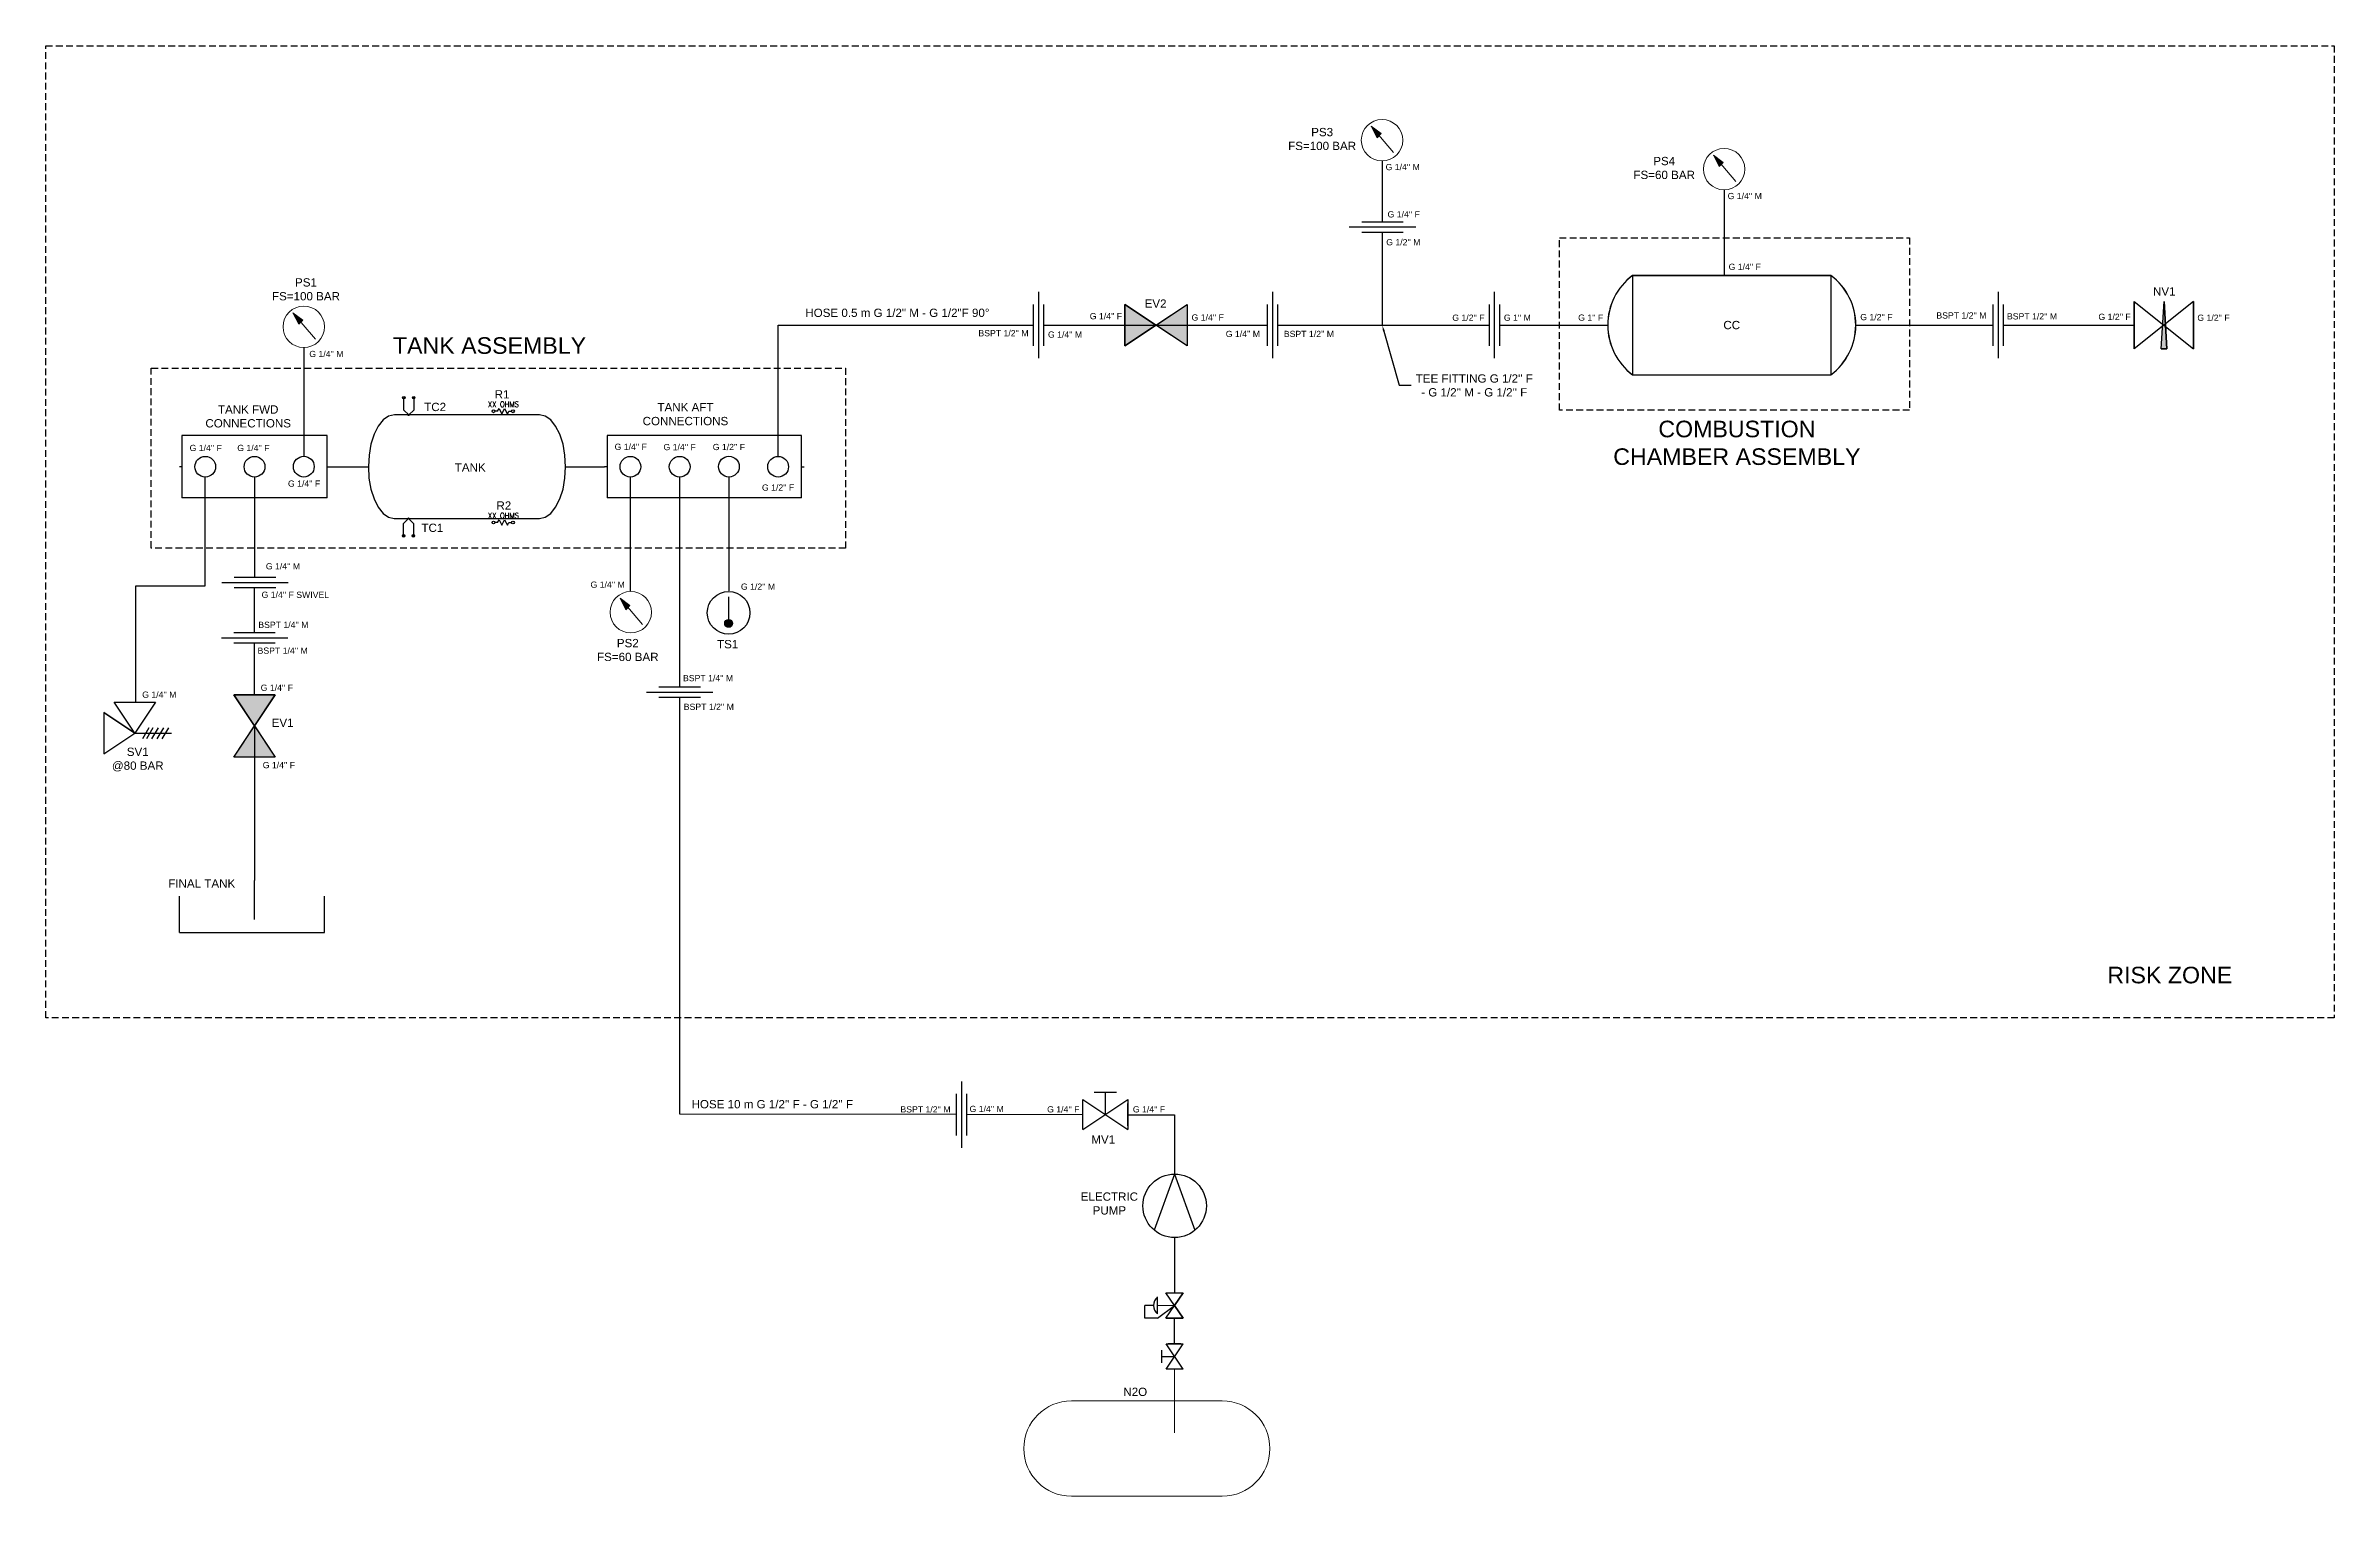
# Model space of a CAD drawing. Header units: inches. Extents: x 35.2 to 102.5, y -15.3 to 27.4.
import ezdxf
from ezdxf import colors
from ezdxf.entities.mleader import LeaderData, LeaderLine
from ezdxf.enums import TextEntityAlignment as Align
from ezdxf.math import Vec2, Vec3

# ---------------------------------------------------------------- set-up
doc = ezdxf.new("R2010")
doc.units = ezdxf.units.IN
doc.header["$MEASUREMENT"] = 0
doc.linetypes.add('TransientTextAxis', pattern=[0.3, 0.2, -0.1, 0, 0])
for name, color, linetype in [('MISC', 7, 'Continuous'), ('SYMS', 7, 'Continuous'), ('WIRES', 7, 'Continuous')]:
    doc.layers.add(name, color=color, linetype=linetype)
doc.styles.add('SIMPLEX', font='SIMPLEX')
doc.styles.add('WD', font='romans.shx')

msp = doc.modelspace()

# ---------------------------------------------------------------- texts
at = {"color": 1, "attachment_point": 5, "style": 'SIMPLEX'}
for s, width, heights, insert, char_height in [('{\\fArial|b0|i0|c0|p34;\\C152;\\c12285479;PS3\\PFS=100 BAR}', 3.62001, [0], (72.726, 24.618), 0.24389), ("\\A1;{\\fArial|b0|i0|c0|p34;\\C85;\\c4766296;G 1/4'' M}", 1.24657, [0], (75.095, 23.793), 0.18292), ('{\\fArial|b0|i0|c0|p34;\\C152;\\c12285479;PS4\\PFS=60 BAR}', 3.62001, [0], (82.782, 23.766), 0.24389), ("\\A1;{\\fArial|b0|i0|c0|p34;\\C85;\\c4766296;G 1/4'' M}", 1.24657, [0], (85.151, 22.941), 0.18292), ("\\A1;{\\fArial|b0|i0|c0|p34;\\C85;\\c4766296;G 1/4\\H1x;'' F}", 1.24657, [0], (75.124, 22.402), 0.18292), ("\\A1;{\\fArial|b0|i0|c0|p34;\\C85;\\c4766296;G 1/2'' M}", 1.24657, [0], (75.113, 21.583), 0.18292), ("\\A1;{\\fArial|b0|i0|c0|p34;\\C85;\\c4766296;G 1/4'' F}", 1.24657, [0], (85.151, 20.858), 0.18292), ('{\\fArial|b0|i0|c0|p34;\\C152;\\c12285479;PS1\\PFS=100 BAR}', 3.62001, [0], (42.852, 20.197), 0.24389), ('{\\fArial|b0|i0|c0|p34;\\C152;\\c12285479;NV1}', 3.62001, [0], (97.484, 20.137), 0.24389), ('\\A1;{\\fArial|b0|i0|c0|p34;\\C152;\\c12285479;HOSE 0.5 m G 1/2" M - G 1/2"F 90°}', 7.70294, [0.417], (60.239, 19.506), 0.24389), ('{\\fArial|b0|i0|c0|p34;\\C152;\\c12285479;EV2}', 3.62001, [0], (67.829, 19.779), 0.24389), ("\\A1;{\\fArial|b0|i0|c0|p34;\\C85;\\c4766296;BSPT 1/2'' M}", 3.62001, [0], (91.521, 19.429), 0.18292), ("\\A1;{\\fArial|b0|i0|c0|p34;\\C85;\\c4766296;BSPT 1/2'' M}", 3.62001, [0], (63.358, 18.907), 0.18292), ("\\A1;{\\fArial|b0|i0|c0|p34;\\C85;\\c4766296;G 1/4'' M}", 1.24657, [0], (65.169, 18.867), 0.18292), ("\\A1;{\\fArial|b0|i0|c0|p34;\\C85;\\c4766296;G 1/4\\H1x;'' F}", 1.24657, [0], (66.37, 19.408), 0.18292), ("\\A1;{\\fArial|b0|i0|c0|p34;\\C85;\\c4766296;G 1/4\\H1x;'' F}", 1.24657, [0], (69.362, 19.369), 0.18292), ("\\A1;{\\fArial|b0|i0|c0|p34;\\C85;\\c4766296;G 1/4'' M}", 1.24657, [0], (70.396, 18.885), 0.18292), ("\\A1;{\\fArial|b0|i0|c0|p34;\\C85;\\c4766296;BSPT 1/2'' M}", 3.62001, [0], (72.338, 18.885), 0.18292), ("\\A1;{\\fArial|b0|i0|c0|p34;\\C85;\\c4766296;G 1/2'' F}", 1.24657, [0], (77.027, 19.363), 0.18292), ("\\A1;{\\fArial|b0|i0|c0|p34;\\C85;\\c4766296;G 1'' M}", 1.24657, [0], (78.466, 19.363), 0.18292), ("\\A1;{\\fArial|b0|i0|c0|p34;\\C85;\\c4766296;G 1'' F}", 1.24657, [0.189], (80.621, 19.365), 0.18292), ('{\\fArial|b0|i0|c0|p34;\\C152;\\c12285479;CC}', 3.62001, [0], (84.768, 19.146), 0.24389), ("\\A1;{\\fArial|b0|i0|c0|p34;\\C85;\\c4766296;G 1/2'' F}", 1.39677, [0.189], (89.021, 19.381), 0.18292), ("\\A1;{\\fArial|b0|i0|c0|p34;\\C85;\\c4766296;BSPT 1/2'' M}", 3.62001, [0], (93.596, 19.403), 0.18292), ("\\A1;{\\fArial|b0|i0|c0|p34;\\C85;\\c4766296;G 1/2'' F}", 1.39677, [0.189], (96.024, 19.388), 0.18292), ("\\A1;{\\fArial|b0|i0|c0|p34;\\C85;\\c4766296;G 1/2'' F}", 1.39677, [0.189], (98.932, 19.362), 0.18292), ("\\A1;{\\fArial|b0|i0|c0|p34;\\C85;\\c4766296;G 1/4'' M}", 1.24657, [0], (43.453, 18.296), 0.18292), ('{\\fArial|b0|i0|c0|p34;\\C30;\\c2005496;TANK ASSEMBLY}', 6.69679, [0], (48.248, 18.542), 0.48778), ("\\A1;{\\fArial|b0|i0|c0|p34;\\C152;\\c12285479;TEE FITTING G 1/2'' F - G 1/2'' M - G 1/2'' F   }", 3.55539, [0], (77.198, 17.371), 0.24389), ('{\\fArial|b0|i0|c0|p34;\\C152;\\c12285479;TC2}', 3.62001, [0], (46.649, 16.738), 0.24389), ('{\\fArial|b0|i0|c0|p34;\\C152;\\c12285479;R1}', 3.62001, [0], (48.617, 17.11), 0.24389), ('{\\fArial|b0|i0|c0|p34;\\C152;\\c12285479;TANK AFT CONNECTIONS}', 3.62001, [0], (54.008, 16.526), 0.24389), ('{\\fArial|b0|i0|c0|p34;\\C152;\\c12285479;TANK FWD CONNECTIONS}', 3.62001, [0], (41.153, 16.46), 0.24389), ('{\\fArial|b0|i0|c0|p34;\\C30;\\c2005496;COMBUSTION CHAMBER ASSEMBLY}', 7.61597, [0], (84.919, 15.681), 0.48778), ("\\A1;{\\fArial|b0|i0|c0|p34;\\C85;\\c4766296;G 1/4\\H1x;'' F}", 1.24657, [0], (39.905, 15.532), 0.18292), ("\\A1;{\\fArial|b0|i0|c0|p34;\\C85;\\c4766296;G 1/4\\H1x;'' F}", 1.24657, [0], (41.306, 15.532), 0.18292), ("\\A1;{\\fArial|b0|i0|c0|p34;\\C85;\\c4766296;G 1/4\\H1x;'' F}", 1.24657, [0], (52.4, 15.565), 0.18292), ("\\A1;{\\fArial|b0|i0|c0|p34;\\C85;\\c4766296;G 1/4\\H1x;'' F}", 1.24657, [0], (53.837, 15.558), 0.18292), ("\\A1;{\\fArial|b0|i0|c0|p34;\\C85;\\c4766296;G 1/2'' F}", 1.24657, [0], (55.285, 15.56), 0.18292), ('{\\fArial|b0|i0|c0|p34;\\C152;\\c12285479;TANK}', 3.62001, [0], (47.68, 14.961), 0.24389), ("\\A1;{\\fArial|b0|i0|c0|p34;\\C85;\\c4766296;G 1/4\\H1x;'' F}", 1.24657, [0], (42.797, 14.484), 0.18292), ("\\A1;{\\fArial|b0|i0|c0|p34;\\C85;\\c4766296;G 1/2\\H1x;'' F}", 1.24657, [0], (56.732, 14.367), 0.18292), ('{\\fArial|b0|i0|c0|p34;\\C152;\\c12285479;R2}', 3.62001, [0], (48.669, 13.84), 0.24389), ('{\\fArial|b0|i0|c0|p34;\\C152;\\c12285479;TC1}', 3.62001, [0], (46.568, 13.184), 0.24389), ("\\A1;{\\fArial|b0|i0|c0|p34;\\C85;\\c4766296;G 1/4'' M}", 1.24657, [0], (42.175, 12.052), 0.18292), ("\\A1;{\\fArial|b0|i0|c0|p34;\\C85;\\c4766296;G 1/4'' M}", 1.24657, [0], (51.72, 11.512), 0.18292), ("\\A1;{\\fArial|b0|i0|c0|p34;\\C85;\\c4766296;G 1/2'' M}", 1.24657, [0], (56.142, 11.453), 0.18292), ("\\A1;{\\fArial|b0|i0|c0|p34;\\C85;\\c4766296;G 1/4\\H1x;'' F SWIVEL}", 2.21653, [0], (42.539, 11.214), 0.18292), ("\\A1;{\\fArial|b0|i0|c0|p34;\\C85;\\c4766296;BSPT 1/4\\H1x;'' M}", 3.62001, [0], (42.188, 10.331), 0.18292), ("\\A1;{\\fArial|b0|i0|c0|p34;\\C85;\\c4766296;BSPT 1/4\\H1x;'' M}", 3.62001, [0], (42.166, 9.571), 0.18292), ('{\\fArial|b0|i0|c0|p34;\\C152;\\c12285479;PS2\\PFS=60 BAR}', 3.62001, [0], (52.313, 9.59), 0.24389), ('{\\fArial|b0|i0|c0|p34;\\C152;\\c12285479;TS1}', 3.62001, [0], (55.249, 9.762), 0.24389), ("\\A1;{\\fArial|b0|i0|c0|p34;\\C85;\\c4766296;BSPT 1/4'' M}", 3.62001, [0], (54.673, 8.764), 0.18292), ("\\A1;{\\fArial|b0|i0|c0|p34;\\C85;\\c4766296;G 1/4'' M}", 1.24657, [0], (38.54, 8.277), 0.18292), ("\\A1;{\\fArial|b0|i0|c0|p34;\\C85;\\c4766296;G 1/4\\H1x;'' F}", 1.24657, [0], (41.995, 8.48), 0.18292), ('{\\fArial|b0|i0|c0|p34;\\C152;\\c12285479;EV1}', 3.62001, [0], (42.165, 7.452), 0.24389), ("\\A1;{\\fArial|b0|i0|c0|p34;\\C85;\\c4766296;BSPT 1/2'' M}", 3.62001, [0], (54.695, 7.92), 0.18292), ('{\\fArial|b0|i0|c0|p34;\\C152;\\c12285479;SV1\\P@80 BAR}', 3.62001, [0], (37.906, 6.37), 0.24389), ("\\A1;{\\fArial|b0|i0|c0|p34;\\C85;\\c4766296;G 1/4\\H1x;'' F}", 1.24657, [0], (42.055, 6.205), 0.18292), ('{\\fArial|b0|i0|c0|p34;\\C152;\\c12285479;FINAL TANK}', 3.62001, [0], (39.787, 2.725), 0.24389), ('{\\fArial|b0|i0|c0|p34;\\C240;\\c2367469;RISK ZONE}', 6.69679, [0], (97.646, 0.029), 0.48778), ("\\A1;{\\fArial|b0|i0|c0|p34;\\C152;\\c12285479;HOSE 10 m G 1/2'' F - G 1/2'' F}", 6.81359, [0.417], (56.561, -3.767), 0.24389), ("\\A1;{\\fArial|b0|i0|c0|p34;\\C85;\\c4766296;BSPT 1/2'' M}", 1.737, [0], (61.065, -3.919), 0.18292), ("\\A1;{\\fArial|b0|i0|c0|p34;\\C85;\\c4766296;G 1/4'' M}", 1.24657, [0], (62.863, -3.907), 0.18292), ("\\A1;{\\fArial|b0|i0|c0|p34;\\C85;\\c4766296;G 1/4\\H1x;'' F}", 1.24657, [0], (65.116, -3.918), 0.18292), ("\\A1;{\\fArial|b0|i0|c0|p34;\\C85;\\c4766296;G 1/4\\H1x;'' F}", 1.24657, [0], (67.636, -3.918), 0.18292), ('{\\fArial|b0|i0|c0|p34;\\C152;\\c12285479;MV1}', 3.62001, [0], (66.29, -4.805), 0.24389), ('{\\fArial|b0|i0|c0|p34;\\C152;\\c12285479;ELECTRIC\\PPUMP}', 3.62001, [0], (66.471, -6.688), 0.24389), ('{\\fArial|b0|i0|c0|p34;\\C152;\\c12285479;N2O}', 3.62001, [0], (67.232, -12.227), 0.24389)]:
    msp.add_mtext_dynamic_manual_height_columns(s, width=width, gutter_width=2.439, heights=heights, dxfattribs=dict(at, insert=insert, char_height=char_height))

# ---------------------------------------------------------------- blocks, each defined once
blk = doc.blocks.new('HRE1T')
for p, q in [((-0.125, 0), (-0.188, 0)), ((-0.125, 0), (-0.094, 0.062)), ((-0.094, 0.062), (-0.031, -0.062)), ((-0.031, -0.062), (0.031, 0.062)), ((0.031, 0.062), (0.094, -0.062)), ((0.094, -0.062), (0.125, 0)), ((0.125, 0), (0.188, 0))]:
    blk.add_line(p, q)
for centre in [(-0.218, 0), (0.218, 0)]:
    blk.add_circle(centre, 0.0322)
at = {"style": 'WD'}
for tag, width, p in [('DESC1', 0.7, (0, 0.562)), ('DESC2', 0.7, (0, 0.406)), ('INST', 0.7, (0, 0.888)), ('LOC', 0.7, (0, 0.719)), ('RATING1', 0.9, (0.006, 0.094))]:
    blk.add_attdef(tag, text='', height=0.125, dxfattribs=dict(at, width=width)).set_placement(p, align=Align.CENTER)
for tag, p, height, flags in [('X4TERM01', (-0.25, 0), 0.0125, 1), ('FAMILY', (0.205, 0.152), 0.01, 9), ('X1TERM02', (0.25, 0), 0.0125, 1)]:
    blk.add_attdef(tag, p, '', height=height, dxfattribs=dict(at, flags=flags))
blk.add_attdef('TAG1', text='', height=0.125, dxfattribs=at).set_placement((0, 0.25), align=Align.CENTER)
at = {"linetype": 'Continuous', "style": 'WD', "flags": 9}
for tag, p in [('ASSYCODE', (0.219, 0.062)), ('MFG', (0.228, 0.089)), ('CAT', (0.23, 0.108))]:
    blk.add_attdef(tag, text='', height=0.01, dxfattribs=at).set_placement(p, align=Align.CENTER)
at = {"linetype": 'Continuous', "style": 'WD', "flags": 8}
blk.add_attdef('TERM01', text='', height=0.125, dxfattribs=at).set_placement((-0.312, -0.047), align=Align.TOP_RIGHT)
at = {"style": 'WD', "width": 0.9}
blk.add_attdef('RATING2', text='', height=0.125, dxfattribs=at).set_placement((0.006, -0.125), align=Align.TOP_CENTER)
at = {"linetype": 'Continuous', "style": 'WD', "flags": 8}
blk.add_attdef('TERM02', text='', height=0.125, dxfattribs=at).set_placement((0.312, -0.047), align=Align.TOP_LEFT)
blk = doc.blocks.new('VTK1_TANK')
at = {"ltscale": 3.2258}
for p, q in [((0.174, 0.565), (0.117, 0.49)), ((0.242, 0.609), (0.174, 0.565)), ((0.312, 0.625), (0.242, 0.609)), ((2.062, 0.625), (0.312, 0.625)), ((2.13, 0.609), (2.062, 0.625)), ((2.198, 0.565), (2.13, 0.609)), ((2.255, 0.49), (2.198, 0.565)), ((0.117, 0.49), (0.068, 0.391)), ((0.068, -0.388), (0.117, -0.487)), ((0.117, -0.487), (0.174, -0.562)), ((2.198, -0.562), (2.255, -0.487)), ((0.174, -0.562), (0.242, -0.607)), ((0.242, -0.607), (0.31, -0.625)), ((0.312, -0.625), (2.062, -0.625)), ((2.062, -0.625), (2.13, -0.607)), ((2.13, -0.607), (2.198, -0.562))]:
    blk.add_line(p, q, dxfattribs=at)
at = {"ltscale": 25.4, "flags": 128}
blk.add_lwpolyline([(2.062, -0.625), (2.13, -0.607), (2.198, -0.562), (2.255, -0.487), (2.305, -0.388), (2.344, -0.271), (2.364, -0.138), (2.375, 0), (2.364, 0.141), (2.344, 0.273), (2.305, 0.391), (2.255, 0.49), (2.198, 0.565), (2.13, 0.609), (2.062, 0.625), (0.312, 0.625), (0.242, 0.609), (0.174, 0.565), (0.117, 0.49), (0.068, 0.391), (0.029, 0.273), (0.008, 0.141), (0, 0.003), (0.005, -0.138), (0.029, -0.271), (0.068, -0.388), (0.117, -0.487), (0.174, -0.562), (0.242, -0.607), (0.31, -0.625)], close=True, dxfattribs=at)
at = {"style": 'WD'}
for tag, p in [('INST', (1.203, 0.17)), ('LOC', (1.179, 0.008)), ('TAG1', (1.197, -0.201))]:
    blk.add_attdef(tag, text='', height=0.125, dxfattribs=at).set_placement(p, align=Align.CENTER)
blk.add_attdef('XREF', (2.406, 0.291), '', height=0.0625, rotation=0.0625, dxfattribs=at)
blk.add_attdef('TERM01', text='', height=0.0625, dxfattribs=at).set_placement((-0.03, 0.018), align=Align.RIGHT)
for tag, p, height in [('X4TERM01', (0, 0), 0.005), ('X1TERM02', (2.375, 0), 0.005), ('TERM02', (2.41, 0.021), 0.0625), ('RATING1', (2.442, -0.235), 0.125), ('DESC1', (2.442, -0.451), 0.125), ('DESC2', (2.442, -0.635), 0.125), ('DESC3', (2.442, -0.825), 0.125), ('WDTAGALT', (2.466, -1.015), 0.125)]:
    blk.add_attdef(tag, p, '', height=height, dxfattribs=at)
at = {"style": 'WD', "flags": 1}
for tag, p in [('WDTYPE', (1.088, 0.053)), ('FAMILY', (1.204, 0.105)), ('CAT', (1.201, 0.073)), ('MFG', (1.203, 0.038)), ('ASSYCODE', (1.231, 0.003))]:
    blk.add_attdef(tag, text='', height=0.01, dxfattribs=at).set_placement(p, align=Align.CENTER)
blk = doc.blocks.new('HTK1_RESERVOIR')
for p, q in [((0, -0.469), (0, 0)), ((-0.906, -0.625), (-0.906, -0.188)), ((0.844, -0.625), (0.844, -0.188)), ((-0.906, -0.625), (0.844, -0.625))]:
    blk.add_line(p, q)
at = {"style": 'WD', "width": 0.7}
for tag, p in [('INST', (-0.977, 0.156)), ('LOC', (-0.977, 0)), ('TAG1', (-0.977, -0.156))]:
    blk.add_attdef(tag, text='', height=0.125, dxfattribs=at).set_placement(p, align=Align.RIGHT)
at = {"style": 'WD'}
for tag, p, height, flags in [('X2TERM01', (0, 0), 0.005, 1), ('WDBLKNAM', (-0.573, -0.68), 0.01, 9), ('FAMILY', (-0.571, -0.563), 0.01, 9)]:
    blk.add_attdef(tag, p, '', height=height, dxfattribs=dict(at, flags=flags))
at = {"style": 'WD', "width": 0.7}
for tag, p, height in [('TERM01', (0.012, -0.062), 0.0625), ('RATING1', (0.938, -0.688), 0.125)]:
    blk.add_attdef(tag, p, '', height=height, dxfattribs=at)
at = {"style": 'WD'}
blk.add_attdef('XREF', text='', height=0.0625, dxfattribs=at).set_placement((-0.938, -0.688), align=Align.RIGHT)
at = {"flags": 1}
blk.add_attdef('WDTYPE', (-0.571, -0.75), '', height=0.01, dxfattribs=at)
at = {"linetype": 'Continuous', "style": 'WD', "flags": 9}
for tag, p in [('CAT', (-0.571, -0.594)), ('ASSYCODE', (-0.571, -0.656)), ('MFG', (-0.571, -0.625))]:
    blk.add_attdef(tag, p, '', height=0.01, dxfattribs=at)
at = {"style": 'WD', "width": 0.7}
for tag, p in [('DESC1', (-0.008, -0.844)), ('DESC2', (-0.008, -1)), ('DESC3', (-0.008, -1.188)), ('WDTAGALT', (-0.008, -1.344))]:
    blk.add_attdef(tag, text='', height=0.125, dxfattribs=at).set_placement(p, align=Align.CENTER)
blk = doc.blocks.new('HMN1_MANIFOLD_3P')
for p, q in [((1.75, 0.375), (0, 0.375)), ((0, 0.375), (0, -0.375)), ((1.75, -0.375), (1.75, 0.375)), ((0, 0), (-0.031, 0)), ((1.75, 0), (1.781, 0)), ((1.75, -0.375), (0, -0.375))]:
    blk.add_line(p, q)
for centre in [(0.281, 0), (0.875, 0), (1.469, 0.001)]:
    blk.add_circle(centre, 0.125)
at = {"style": 'WD', "width": 0.7}
for tag, height, p in [('INST', 0.125, (-0.062, 0.781)), ('TAG1', 0.125, (-0.062, 0.469)), ('LOC', 0.125, (-0.062, 0.625)), ('TERM01', 0.0625, (-0.062, 0.062)), ('RATING1', 0.125, (-0.062, -0.594)), ('DESC1', 0.125, (-0.064, -0.747)), ('DESC2', 0.125, (-0.064, -0.904)), ('WDTAGALT', 0.125, (-0.064, -1.216)), ('DESC3', 0.125, (-0.064, -1.06))]:
    blk.add_attdef(tag, text='', height=height, dxfattribs=at).set_placement(p, align=Align.RIGHT)
at = {"style": 'WD', "flags": 1}
for tag, p in [('X4TERM01', (-0.031, 0)), ('X2TERM03', (0.281, 0.125)), ('X2TERM05', (0.875, 0.125)), ('X2TERM07', (1.469, 0.125)), ('X1TERM08', (1.781, 0)), ('X8TERM02', (0.281, -0.125)), ('X8TERM04', (0.875, -0.125)), ('X8TERM06', (1.469, -0.123))]:
    blk.add_attdef(tag, p, '', height=0.005, rotation=90, dxfattribs=at)
at = {"style": 'WD'}
for tag, p, flags in [('WDTYPE', (0.062, 0.062), 1), ('WDBLKNAM', (1.611, -0.469), 9), ('FAMILY', (1.612, -0.5), 9)]:
    blk.add_attdef(tag, p, '', height=0.01, dxfattribs=dict(at, flags=flags))
at = {"style": 'WD', "width": 0.7}
blk.add_attdef('TERM08', (1.812, 0.062), '', height=0.0625, dxfattribs=at)
at = {"style": 'WD'}
blk.add_attdef('XREF', (1.812, -0.25), '', height=0.0625, dxfattribs=at)
at = {"linetype": 'Continuous', "style": 'WD', "flags": 9}
for tag, p in [('MFG', (1.625, -0.531)), ('CAT', (1.625, -0.562)), ('ASSYCODE', (1.65, -0.594))]:
    blk.add_attdef(tag, text='', height=0.01, dxfattribs=at).set_placement(p, align=Align.CENTER)
blk = doc.blocks.new('VMT1_PRESSURE_GAUGE')
blk.add_hatch(color=7).paths.add_polyline_path([(-0.13, 0.17), (-0.06, 0.03), (-0.01, 0.08)])
at = {"color": 7, "linetype": 'Continuous', "lineweight": 0, "ltscale": 645.15999}
for p, q in [((-0.13, 0.17), (0.14, -0.15)), ((-0.13, 0.17), (-0.06, 0.03)), ((-0.13, 0.17), (-0.01, 0.08)), ((-0.06, 0.03), (-0.01, 0.08))]:
    blk.add_line(p, q, dxfattribs=at)
at = {"color": 255, "linetype": 'Continuous', "lineweight": 0, "ltscale": 25.4, "flags": 128}
blk.add_lwpolyline([(-0.13, 0.17), (-0.06, 0.03), (-0.01, 0.08)], close=True, dxfattribs=at)
at = {"color": 7, "linetype": 'Continuous', "lineweight": 0, "ltscale": 645.15999}
blk.add_circle((0, 0), 0.25, dxfattribs=at)
at = {"style": 'WD', "width": 0.7}
for tag, p in [('DESC1', (-0.287, 0.187)), ('DESC2', (-0.287, 0.062)), ('DESC3', (-0.287, -0.063)), ('WDTAGALT', (-0.287, -0.188))]:
    blk.add_attdef(tag, text='', height=0.0938, dxfattribs=at).set_placement(p, align=Align.RIGHT)
for tag, p, height in [('TERM01', (0.031, 0.281), 0.0625), ('TAG1', (0.275, -0.094), 0.0938), ('INST', (0.275, 0.156), 0.0938), ('LOC', (0.275, 0.031), 0.0938), ('RATING1', (0.219, -0.25), 0.0938), ('TERM02', (0.031, -0.344), 0.0625)]:
    blk.add_attdef(tag, p, '', height=height, dxfattribs=at)
at = {"style": 'WD'}
for tag, p, height, flags in [('X2TERM01', (0, 0.25), 0.005, 1), ('WDBLKNAM', (-0.095, -0.219), 0.01, 9), ('FAMILY', (-0.094, -0.094), 0.01, 9), ('X8TERM02', (0, -0.25), 0.005, 1)]:
    blk.add_attdef(tag, p, '', height=height, dxfattribs=dict(at, flags=flags))
at = {"flags": 1}
blk.add_attdef('WDTYPE', (0.094, 0.062), '', height=0.01, dxfattribs=at)
at = {"style": 'WD'}
blk.add_attdef('XREF', text='', height=0.0625, dxfattribs=at).set_placement((-0.25, -0.281), align=Align.RIGHT)
at = {"linetype": 'Continuous', "style": 'WD', "flags": 9}
for tag, p in [('ASSYCODE', (-0.094, -0.188)), ('CAT', (-0.094, -0.125)), ('MFG', (-0.094, -0.156))]:
    blk.add_attdef(tag, p, '', height=0.01, dxfattribs=at)
blk = doc.blocks.new('VGVA1_GATE_VALVE_CLOS')
h = blk.add_hatch(color=256)
h.paths.add_polyline_path([(0, 0), (0.25, 0.375), (-0.25, 0.375)])
h.paths.add_polyline_path([(-0.25, -0.375), (0.25, -0.375), (0, 0)])
h.paths.add_polyline_path([(-0.001, -0.001), (0.039, -0.001), (0.039, 0.006), (-0.001, 0.006)], flags=9)
h.paths.add_polyline_path([(0.062, -0.004), (0.439, -0.004), (0.439, 0.09), (0.062, 0.09)], flags=9)
h.paths.add_polyline_path([(-0.001, 0.374), (0.039, 0.374), (0.039, 0.381), (-0.001, 0.381)], flags=9)
h.paths.add_polyline_path([(-0.001, -0.376), (0.037, -0.376), (0.037, -0.369), (-0.001, -0.369)], flags=9)
at = {"ltscale": 3.2258}
for p, q in [((-0.25, 0.375), (0.25, -0.375)), ((-0.25, -0.375), (0.25, 0.375)), ((0.25, 0.375), (-0.25, 0.375)), ((0.25, -0.375), (-0.25, -0.375))]:
    blk.add_line(p, q, dxfattribs=at)
at = {"ltscale": 25.4, "flags": 128}
for points in [[(0.25, 0.375), (0, 0), (-0.25, 0.375)], [(-0.25, -0.375), (0, 0), (0.25, -0.375)]]:
    blk.add_lwpolyline(points, close=True, dxfattribs=at)
at = {"style": 'WD', "flags": 1}
for tag, p in [('INST', (-0.294, 0.207)), ('LOC', (-0.294, 0.031)), ('TAG1', (-0.294, -0.159))]:
    blk.add_attdef(tag, text='', height=0.125, dxfattribs=at).set_placement(p, align=Align.RIGHT)
at = {"style": 'WD'}
for tag, p, height in [('X2TERM03', (0, 0.375), 0.005), ('TERM03', (0.02, 0.388), 0.0625), ('X1TERM02', (0, 0), 0.005), ('TERM02', (0.075, 0.012), 0.0625), ('RATING1', (0.274, -0.186), 0.125), ('X8TERM01', (0, -0.375), 0.005), ('TERM01', (0.029, -0.455), 0.0625), ('DESC1', (0.274, -0.403), 0.125), ('DESC2', (0.274, -0.586), 0.125), ('WDTAGALT', (0.274, -0.944), 0.125), ('DESC3', (0.274, -0.776), 0.125)]:
    blk.add_attdef(tag, p, '', height=height, dxfattribs=at)
blk.add_attdef('XREF', text='', height=0.0625, rotation=0.0625, dxfattribs=at).set_placement((0.362, 0.365), align=Align.TOP_CENTER)
at = {"style": 'WD', "flags": 1}
for tag, p in [('FAMILY', (-0.378, -0.346)), ('WDTYPE', (-0.37, -0.287)), ('CAT', (-0.378, -0.391)), ('MFG', (-0.376, -0.422)), ('ASSYCODE', (-0.348, -0.451))]:
    blk.add_attdef(tag, text='', height=0.01, dxfattribs=at).set_placement(p, align=Align.CENTER)
blk = doc.blocks.new('HMN1_MANIFOLD_4P')
for p, q in [((2.344, 0.375), (0, 0.375)), ((0, 0.375), (0, -0.375)), ((2.344, -0.375), (2.344, 0.375)), ((0, 0), (-0.031, 0)), ((2.344, 0), (2.375, 0)), ((2.344, -0.375), (0, -0.375))]:
    blk.add_line(p, q)
for centre in [(0.281, 0), (0.875, 0), (1.469, 0.001), (2.062, 0)]:
    blk.add_circle(centre, 0.125)
at = {"style": 'WD', "width": 0.7}
for tag, height, p in [('INST', 0.125, (-0.062, 0.781)), ('TAG1', 0.125, (-0.062, 0.469)), ('LOC', 0.125, (-0.062, 0.625)), ('TERM01', 0.0625, (-0.062, 0.062)), ('RATING1', 0.125, (-0.062, -0.594)), ('DESC1', 0.125, (-0.064, -0.747)), ('DESC2', 0.125, (-0.064, -0.904)), ('WDTAGALT', 0.125, (-0.064, -1.216)), ('DESC3', 0.125, (-0.064, -1.06))]:
    blk.add_attdef(tag, text='', height=height, dxfattribs=at).set_placement(p, align=Align.RIGHT)
at = {"style": 'WD', "flags": 1}
for tag, p in [('X4TERM01', (-0.031, 0)), ('X2TERM03', (0.281, 0.125)), ('X2TERM05', (0.875, 0.125)), ('X2TERM07', (1.469, 0.125)), ('X2TERM09', (2.062, 0.125)), ('X1TERM10', (2.375, 0)), ('X8TERM02', (0.281, -0.125)), ('X8TERM04', (0.875, -0.125)), ('X8TERM06', (1.469, -0.123)), ('X8TERM08', (2.062, -0.125))]:
    blk.add_attdef(tag, p, '', height=0.005, rotation=90, dxfattribs=at)
at = {"style": 'WD'}
for tag, p, flags in [('WDTYPE', (0.062, 0.062), 1), ('WDBLKNAM', (2.249, -0.406), 9), ('FAMILY', (2.25, -0.438), 9)]:
    blk.add_attdef(tag, p, '', height=0.01, dxfattribs=dict(at, flags=flags))
at = {"style": 'WD', "width": 0.7}
blk.add_attdef('TERM10', (2.406, 0.062), '', height=0.0625, dxfattribs=at)
at = {"style": 'WD'}
blk.add_attdef('XREF', (2.406, -0.281), '', height=0.0625, dxfattribs=at)
at = {"linetype": 'Continuous', "style": 'WD', "flags": 9}
for tag, p in [('MFG', (2.263, -0.469)), ('CAT', (2.263, -0.5)), ('ASSYCODE', (2.288, -0.531))]:
    blk.add_attdef(tag, text='', height=0.01, dxfattribs=at).set_placement(p, align=Align.CENTER)
blk = doc.blocks.new('VFI1_UNION')
at = {"ltscale": 3.2258}
for p, q in [((-0.4, -0.063), (0.4, -0.063)), ((-0.25, 0), (0.25, 0)), ((-0.25, -0.125), (0.25, -0.125))]:
    blk.add_line(p, q, dxfattribs=at)
at = {"style": 'WD'}
blk.add_attdef('WDTAGALT', text='', height=0.125, dxfattribs=at).set_placement((-0.035, 0.116), align=Align.RIGHT)
for tag, p, height in [('X2TERM02', (0, 0), 0.005), ('TERM02', (0.008, 0.013), 0.0625), ('RATING1', (0.136, 0.123), 0.125), ('DESC1', (-0.937, -0.297), 0.125), ('X8TERM01', (0, -0.125), 0.005), ('TERM01', (0.017, -0.206), 0.0625), ('DESC2', (-0.937, -0.481), 0.125), ('DESC3', (-0.937, -0.671), 0.125)]:
    blk.add_attdef(tag, p, '', height=height, dxfattribs=at)
at = {"style": 'WD', "flags": 1}
for tag, height, p in [('INST', 0.125, (0.078, -0.384)), ('WDTYPE', 0.01, (0.506, -0.167)), ('FAMILY', 0.01, (0.614, -0.146)), ('CAT', 0.01, (0.614, -0.19)), ('MFG', 0.01, (0.615, -0.222)), ('ASSYCODE', 0.01, (0.643, -0.251)), ('LOC', 0.125, (0.054, -0.545)), ('TAG1', 0.125, (0.072, -0.755))]:
    blk.add_attdef(tag, text='', height=height, dxfattribs=at).set_placement(p, align=Align.CENTER)
at = {"style": 'WD'}
blk.add_attdef('XREF', text='', height=0.0625, rotation=0.0625, dxfattribs=at).set_placement((0.597, -0.011), align=Align.TOP_CENTER)
blk = doc.blocks.new('HGVA1_PRESS_RELIEF_VAL2')
at = {"ltscale": 3.2258}
for p, q in [((0.065, 0.404), (-0.067, 0.326)), ((0.065, 0.344), (-0.067, 0.265)), ((0.065, 0.281), (-0.067, 0.202)), ((0, 0), (0, 0.442)), ((0.065, 0.218), (-0.067, 0.139)), ((0.065, 0.17), (-0.067, 0.091)), ((0.25, -0.375), (0, 0)), ((0.375, -0.25), (0.375, 0.25)), ((-0.25, -0.375), (0, 0)), ((0.25, -0.375), (-0.25, -0.375))]:
    blk.add_line(p, q, dxfattribs=at)
at = {"ltscale": 25.4, "flags": 128}
for points in [[(0.375, 0.25), (0, 0), (0.375, -0.25)], [(0, 0), (0.25, -0.375), (-0.25, -0.375)]]:
    blk.add_lwpolyline(points, close=True, dxfattribs=at)
at = {"style": 'WD', "flags": 1}
for tag, p in [('INST', (-0.263, 0.497)), ('LOC', (-0.263, 0.314)), ('TAG1', (-0.262, 0.13))]:
    blk.add_attdef(tag, text='', height=0.125, dxfattribs=at).set_placement(p, align=Align.RIGHT)
at = {"style": 'WD'}
blk.add_attdef('XREF', text='', height=0.0625, rotation=0.0625, dxfattribs=at).set_placement((0.539, 0.301), align=Align.TOP_CENTER)
for tag, p, height in [('X1TERM02', (0.375, 0), 0.005), ('TERM02', (0.409, 0.03), 0.0625), ('RATING1', (0.403, -0.154), 0.125), ('DESC1', (0.403, -0.34), 0.125), ('X8TERM01', (0, -0.375), 0.005), ('TERM01', (0.029, -0.455), 0.0625), ('DESC2', (0.403, -0.524), 0.125), ('WDTAGALT', (0.403, -0.887), 0.125), ('DESC3', (0.403, -0.714), 0.125)]:
    blk.add_attdef(tag, p, '', height=height, dxfattribs=at)
at = {"style": 'WD', "flags": 1}
for tag, p in [('FAMILY', (-0.328, -0.232)), ('WDTYPE', (-0.321, -0.173)), ('CAT', (-0.328, -0.276)), ('MFG', (-0.326, -0.308)), ('ASSYCODE', (-0.298, -0.337))]:
    blk.add_attdef(tag, text='', height=0.01, dxfattribs=at).set_placement(p, align=Align.CENTER)
blk = doc.blocks.new('HTC1R')
for p, q in [((0.02, 0.04), (0.11, -0.04)), ((0.12, 0), (0.69, 0)), ((0.69, 0), (0.94, -0.25)), ((0.02, -0.46), (0.11, -0.54)), ((0.69, -0.5), (0.12, -0.5)), ((0.94, -0.25), (0.69, -0.5))]:
    blk.add_line(p, q)
for centre, radius in [((0.06, 0), 0.0625), ((0.06, -0.5), 0.0625), ((0.94, -0.25), 0.0313), ((0.94, -0.25), 0.0163)]:
    blk.add_circle(centre, radius)
at = {"color": 7, "style": 'WD', "flags": 1}
for tag, p in [('X4TERM01', (0, 0)), ('X2TERM01', (0.06, 0.06)), ('X4TERM02', (0, -0.5)), ('X8TERM02', (0.06, -0.56))]:
    blk.add_attdef(tag, p, '', height=0.0125, dxfattribs=at)
at = {"style": 'WD'}
for tag, p, width in [('RATING1', (0.19, 0.06), 0.9), ('INST', (1.19, 0.14), 0.7), ('LOC', (1.19, -0.03), 0.7), ('TAG1', (1.19, -0.19), 0.9), ('DESC1', (1.18, -0.43), 0.7), ('DESC2', (1.18, -0.59), 0.7), ('WDTAGALT', (1.19, -0.75), 0.7)]:
    blk.add_attdef(tag, p, '', height=0.125, dxfattribs=dict(at, width=width))
at = {"linetype": 'Continuous', "style": 'WD', "flags": 8}
for tag, p in [('TERM01', (0.19, -0.06)), ('TERM02', (0.19, -0.56))]:
    blk.add_attdef(tag, text='', height=0.125, dxfattribs=at).set_placement(p, align=Align.TOP_LEFT)
at = {"linetype": 'Continuous', "style": 'WD'}
for tag, p, flags in [('CAT', (1.02, -0.23), 1), ('MFG', (1.02, -0.25), 1), ('ASSYCODE', (1.03, -0.29), 9)]:
    blk.add_attdef(tag, p, '', height=0.01, dxfattribs=dict(at, flags=flags))
at = {"style": 'WD', "flags": 9}
blk.add_attdef('FAMILY', (1.03, -0.22), '', height=0.01, dxfattribs=at)
blk = doc.blocks.new('VMT1_THERMOMETER')
h = blk.add_hatch(color=7)
edge = h.paths.add_edge_path()
edge.add_arc((0, -0.124), 0.0465, 0, 360)
blk.add_line((0, 0.186), (0, -0.125))
for centre, radius in [((0, 0), 0.25), ((0, -0.124), 0.0465)]:
    blk.add_circle(centre, radius)
at = {"style": 'WD', "width": 0.7}
for tag, p, height in [('TERM01', (0.031, 0.281), 0.0625), ('TAG1', (0.275, -0.094), 0.0938), ('INST', (0.275, 0.156), 0.0938), ('LOC', (0.275, 0.031), 0.0938), ('RATING1', (0.25, -0.25), 0.0938), ('TERM02', (0.031, -0.344), 0.0625)]:
    blk.add_attdef(tag, p, '', height=height, dxfattribs=at)
for tag, p in [('DESC1', (-0.287, 0.125)), ('DESC2', (-0.287, 0)), ('WDTAGALT', (-0.287, -0.25)), ('DESC3', (-0.287, -0.125))]:
    blk.add_attdef(tag, text='', height=0.0938, dxfattribs=at).set_placement(p, align=Align.RIGHT)
at = {"linetype": 'Continuous', "style": 'WD', "flags": 9}
for tag, p in [('ASSYCODE', (-0.125, 0.031)), ('CAT', (-0.125, 0.094)), ('MFG', (-0.125, 0.062))]:
    blk.add_attdef(tag, p, '', height=0.01, dxfattribs=at)
at = {"style": 'WD'}
for tag, p, height, flags in [('WDBLKNAM', (-0.126, 0), 0.01, 9), ('FAMILY', (-0.125, 0.125), 0.01, 9), ('X2TERM01', (0, 0.25), 0.005, 1), ('X8TERM02', (0, -0.25), 0.005, 1)]:
    blk.add_attdef(tag, p, '', height=height, dxfattribs=dict(at, flags=flags))
at = {"flags": 1}
blk.add_attdef('WDTYPE', (0.094, 0.062), '', height=0.01, dxfattribs=at)
at = {"style": 'WD'}
blk.add_attdef('XREF', text='', height=0.0625, dxfattribs=at).set_placement((-0.187, -0.375), align=Align.RIGHT)
blk = doc.blocks.new('HTK1_PRESSURIZED_RESERVOIR')
at = {"color": 7, "linetype": 'Continuous', "lineweight": 0, "ltscale": 645.15999}
for p, q in [((0, -0.25), (0, 0)), ((-0.4062, -0.1246), (0.1875, -0.1246)), ((-0.4062, -0.5004), (0.1875, -0.5004))]:
    blk.add_line(p, q, dxfattribs=at)
for centre, start, end in [((-0.4062, -0.3125), 90, 270), ((0.1875, -0.3125), 270, 90)]:
    blk.add_arc(centre, 0.1879, start, end, dxfattribs=at)
at = {"style": 'WD', "width": 0.7}
for tag, p in [('INST', (-0.0708, 0.2187)), ('LOC', (-0.0708, 0.0625)), ('TAG1', (-0.0708, -0.0938))]:
    blk.add_attdef(tag, text='', height=0.125, dxfattribs=at).set_placement(p, align=Align.RIGHT)
at = {"style": 'WD'}
for tag, p, height, flags in [('X2TERM01', (0, 0), 0.005, 1), ('FAMILY', (-0.2583, -0.25), 0.01, 9), ('WDBLKNAM', (-0.2589, -0.375), 0.01, 9)]:
    blk.add_attdef(tag, p, '', height=height, dxfattribs=dict(at, flags=flags))
at = {"style": 'WD', "width": 0.7}
for tag, p, height in [('TERM01', (0.0312, -0.0938), 0.0625), ('RATING1', (0.4062, -0.375), 0.125)]:
    blk.add_attdef(tag, p, '', height=height, dxfattribs=at)
at = {"style": 'WD'}
blk.add_attdef('XREF', text='', height=0.0625, dxfattribs=at).set_placement((-0.625, -0.375), align=Align.RIGHT)
at = {"linetype": 'Continuous', "style": 'WD', "flags": 9}
for tag, p in [('ASSYCODE', (-0.2583, -0.3438)), ('CAT', (-0.2583, -0.2813)), ('MFG', (-0.2583, -0.3125))]:
    blk.add_attdef(tag, p, '', height=0.01, dxfattribs=at)
at = {"flags": 1}
blk.add_attdef('WDTYPE', (-0.2583, -0.4375), '', height=0.01, dxfattribs=at)
at = {"style": 'WD', "width": 0.7}
for tag, p in [('DESC1', (-0.1333, -0.6563)), ('DESC2', (-0.1333, -0.8125)), ('DESC3', (-0.1333, -1)), ('WDTAGALT', (-0.1333, -1.1563))]:
    blk.add_attdef(tag, text='', height=0.125, dxfattribs=at).set_placement(p, align=Align.CENTER)
blk = doc.blocks.new('VGVA1_BACK_PRESS_REG')
at = {"ltscale": 3.2258}
for p, q in [((-0.875, -0.375), (-0.875, 0)), ((-0.625, 0), (-0.875, 0)), ((-0.5, -0.375), (0, 0)), ((-0.254, -0.375), (0.254, 0.375)), ((0.254, -0.375), (-0.254, 0.375)), ((-0.254, 0.375), (0.254, 0.375)), ((-0.5, -0.375), (-0.875, -0.375)), ((-0.254, -0.375), (0.254, -0.375))]:
    blk.add_line(p, q, dxfattribs=at)
at = {"color": 7, "linetype": 'Continuous', "lineweight": 0, "ltscale": 3.2258}
for p, q in [((-0.5, -0.25), (-0.5, 0.25)), ((0, 0), (-0.5, 0))]:
    blk.add_line(p, q, dxfattribs=at)
at = {"ltscale": 25.4}
for p, q in [((-0.5, -0.25), (-0.5, 0.25)), ((-0.254, 0.375), (0.254, 0.375)), ((0, 0), (-0.254, 0.375)), ((-0.254, -0.375), (0, 0)), ((0.254, 0.375), (0, 0)), ((0, 0), (0.254, -0.375)), ((0.254, -0.375), (-0.254, -0.375))]:
    blk.add_line(p, q, dxfattribs=at)
at = {"color": 7, "linetype": 'Continuous', "lineweight": 0, "ltscale": 3.2258}
blk.add_arc((-0.312, 0), 0.312, 126.8699, 233.1301, dxfattribs=at)
at = {"ltscale": 25.4}
blk.add_arc((-0.312, 0), 0.312, 126.8699, 233.1301, dxfattribs=at)
at = {"style": 'WD', "flags": 1}
for tag, p in [('INST', (-0.697, 0.693)), ('TAG1', (-0.725, 0.323)), ('LOC', (-0.715, 0.532))]:
    blk.add_attdef(tag, text='', height=0.125, dxfattribs=at).set_placement(p, align=Align.RIGHT)
at = {"style": 'WD'}
for tag, p, height in [('X4TERM03', (-0.875, 0), 0.005), ('TERM03', (-0.847, 0.016), 0.0625), ('X2TERM01', (0, 0.375), 0.005), ('TERM01', (0.028, 0.391), 0.0625), ('RATING1', (0.3, 0.011), 0.125), ('X8TERM02', (0, -0.375), 0.005), ('TERM02', (0.038, -0.449), 0.0625), ('WDTAGALT', (0.3, -0.769), 0.125), ('DESC1', (0.3, -0.205), 0.125), ('DESC2', (0.3, -0.389), 0.125), ('DESC3', (0.3, -0.579), 0.125)]:
    blk.add_attdef(tag, p, '', height=height, dxfattribs=at)
blk.add_attdef('XREF', text='', height=0.0625, rotation=0.0625, dxfattribs=at).set_placement((0.389, 0.375), align=Align.TOP_CENTER)
at = {"style": 'WD', "flags": 1}
for tag, p in [('FAMILY', (-0.813, -0.438)), ('CAT', (-0.813, -0.482)), ('MFG', (-0.811, -0.514)), ('ASSYCODE', (-0.783, -0.543)), ('WDTYPE', (-0.687, -0.477))]:
    blk.add_attdef(tag, text='', height=0.01, dxfattribs=at).set_placement(p, align=Align.CENTER)
blk = doc.blocks.new('VGVA1_SCREW_DOWN_VALVE')
for p, q in [((-0.375, -0.188), (-0.375, 0.187)), ((0.25, -0.375), (-0.25, 0.375)), ((-0.25, -0.375), (0.25, 0.375)), ((-0.25, 0.375), (0.25, 0.375)), ((0.187, 0.375), (-0.188, 0.375)), ((-0.375, 0), (0, 0)), ((0.25, -0.375), (-0.25, -0.375)), ((0.187, -0.375), (-0.188, -0.375))]:
    blk.add_line(p, q)
at = {"style": 'WD'}
for tag, p, height in [('TERM02', (0.009, 0.388), 0.0625), ('X2TERM02', (0, 0.375), 0.005), ('X8TERM01', (0, -0.375), 0.005), ('RATING1', (0.272, -0.134), 0.125), ('DESC1', (0.272, -0.35), 0.125), ('TERM01', (0.026, -0.447), 0.0625), ('DESC2', (0.272, -0.534), 0.125), ('DESC3', (0.272, -0.724), 0.125), ('WDTAGALT', (0.272, -0.9), 0.125)]:
    blk.add_attdef(tag, p, '', height=height, dxfattribs=at)
at = {"style": 'WD', "width": 0.7, "flags": 1}
blk.add_attdef('TAG1', text='', height=0.125, dxfattribs=at).set_placement((-0.476, 0.108), align=Align.RIGHT)
at = {"style": 'WD', "width": 0.7}
for tag, p in [('INST', (-0.476, -0.068)), ('LOC', (-0.476, -0.235))]:
    blk.add_attdef(tag, text='', height=0.125, dxfattribs=at).set_placement(p, align=Align.RIGHT)
at = {"style": 'WD'}
blk.add_attdef('XREF', text='', height=0.0625, rotation=0.0625, dxfattribs=at).set_placement((0.4, 0.326), align=Align.TOP_CENTER)
at = {"style": 'WD', "flags": 1}
for tag, p in [('WDTYPE', (-0.168, -0.021)), ('FAMILY', (-0.158, -0.04)), ('CAT', (-0.158, -0.085)), ('MFG', (-0.157, -0.116)), ('ASSYCODE', (-0.129, -0.145))]:
    blk.add_attdef(tag, text='', height=0.01, dxfattribs=at).set_placement(p, align=Align.CENTER)
blk = doc.blocks.new('HV1_HOR_VESSEL')
at = {"ltscale": 3.2258}
for p, q in [((-0.75, 0.375), (0.75, 0.375)), ((-0.75, 0.375), (-0.75, -0.375)), ((0.75, 0.375), (0.75, -0.375)), ((-0.75, -0.375), (0.75, -0.375))]:
    blk.add_line(p, q, dxfattribs=at)
at = {"ltscale": 25.4, "flags": 128}
blk.add_lwpolyline([(0.75, 0.375), (-0.75, 0.375, 0.5), (-0.75, -0.375), (0.75, -0.375, 0.5)], format="xyb", close=True, dxfattribs=at)
at = {"ltscale": 3.2258}
for centre, start, end in [((-0.469, 0), 126.8699, 233.1301), ((0.469, 0), 306.8699, 53.1301)]:
    blk.add_arc(centre, 0.469, start, end, dxfattribs=at)
at = {"style": 'WD', "flags": 1}
for tag, p in [('WDTYPE', (-1.112, 0.355)), ('FAMILY', (-0.939, 0.416)), ('CAT', (-0.942, 0.384)), ('MFG', (-0.94, 0.349)), ('ASSYCODE', (-0.912, 0.314))]:
    blk.add_attdef(tag, text='', height=0.01, dxfattribs=at).set_placement(p, align=Align.CENTER)
at = {"style": 'WD'}
for tag, p, height in [('X2TERM04', (0, 0.375), 0.005), ('TERM04', (0.018, 0.384), 0.0625), ('X4TERM01', (-0.936, 0), 0.005), ('X1TERM03', (0.936, 0), 0.005), ('TERM03', (0.961, 0.027), 0.0625), ('RATING1', (0.964, -0.213), 0.125), ('DESC1', (0.964, -0.43), 0.125), ('X8TERM02', (0, -0.375), 0.005), ('TERM02', (-0.002, -0.479), 0.0625), ('DESC2', (0.964, -0.614), 0.125), ('DESC3', (0.964, -0.803), 0.125), ('WDTAGALT', (0.975, -0.991), 0.125)]:
    blk.add_attdef(tag, p, '', height=height, dxfattribs=at)
blk.add_attdef('XREF', (0.866, 0.358), '', height=0.0625, rotation=0.0625, dxfattribs=at)
for tag, p in [('INST', (0.038, 0.126)), ('LOC', (0.027, -0.057)), ('TAG1', (0.026, -0.242))]:
    blk.add_attdef(tag, text='', height=0.125, dxfattribs=at).set_placement(p, align=Align.CENTER)
blk.add_attdef('TERM01', text='', height=0.0625, dxfattribs=at).set_placement((-0.979, 0.021), align=Align.RIGHT)
blk = doc.blocks.new('VGVA1_NEADLE_VALVE')
blk.add_hatch(color=256).paths.add_polyline_path([(-0.3, -0.04), (-0.3, 0.035), (0.3, -0.003)])
at = {"ltscale": 3.2258}
for p, q in [((0.3, 0.375), (-0.3, -0.375)), ((0.3, -0.375), (-0.3, 0.375)), ((0.3, 0.375), (-0.3, 0.375)), ((-0.3, 0.035), (-0.3, -0.04)), ((-0.3, 0.035), (0.3, -0.003)), ((-0.3, -0.04), (0.3, -0.003)), ((0.3, -0.375), (-0.3, -0.375))]:
    blk.add_line(p, q, dxfattribs=at)
at = {"ltscale": 25.4, "flags": 128}
for points in [[(-0.3, 0.375), (0.3, 0.375), (0, 0)], [(-0.3, -0.04), (-0.3, 0.035), (0.3, -0.003)], [(-0.3, -0.375), (0.3, -0.375), (0, 0)]]:
    blk.add_lwpolyline(points, close=True, dxfattribs=at)
at = {"style": 'WD'}
for tag, p, height in [('X2TERM02', (0, 0.375), 0.005), ('TERM02', (0.01, 0.388), 0.0625), ('RATING1', (0.305, -0.043), 0.125), ('DESC1', (0.305, -0.259), 0.125), ('X8TERM01', (0, -0.375), 0.005), ('TERM01', (0.015, -0.444), 0.0625), ('DESC2', (0.305, -0.443), 0.125), ('DESC3', (0.305, -0.633), 0.125), ('WDTAGALT', (0.305, -0.797), 0.125)]:
    blk.add_attdef(tag, p, '', height=height, dxfattribs=at)
blk.add_attdef('XREF', text='', height=0.0625, rotation=0.0625, dxfattribs=at).set_placement((0.42, 0.367), align=Align.TOP_CENTER)
at = {"style": 'WD', "flags": 1}
for tag, p in [('INST', (-0.366, 0.09)), ('LOC', (-0.366, -0.086)), ('TAG1', (-0.366, -0.275))]:
    blk.add_attdef(tag, text='', height=0.125, dxfattribs=at).set_placement(p, align=Align.RIGHT)
for tag, p in [('FAMILY', (-0.254, -0.441)), ('CAT', (-0.254, -0.485)), ('MFG', (-0.253, -0.517)), ('ASSYCODE', (-0.225, -0.546)), ('WDTYPE', (-0.231, -0.393))]:
    blk.add_attdef(tag, text='', height=0.01, dxfattribs=at).set_placement(p, align=Align.CENTER)

# ---------------------------------------------------------------- linework, layer by layer
for p, q in [((74.501, 22.187), (74.501, 23.974)), ((84.557, 20.605), (84.557, 23.123)), ((74.501, 19.146), (74.501, 21.882)), ((56.735, 19.146), (64.241, 19.146)), ((64.546, 19.146), (71.123, 19.146)), ((71.428, 19.146), (77.644, 19.146)), ((77.949, 19.146), (81.123, 19.146)), ((88.414, 19.146), (92.454, 19.146)), ((92.759, 19.146), (96.598, 19.146)), ((41.339, 7.359), (41.339, 2.809)), ((61.98, -4.071), (53.84, -4.063)), ((65.69, -4.074), (62.285, -4.071)), ((68.389, -5.821), (67.788, -7.47)), ((68.389, -5.821), (68.986, -7.472))]:
    msp.add_line(p, q)
at = {"color": 240, "linetype": 'TransientTextAxis', "true_color": 0xed1f24}
msp.add_lwpolyline([(35.202, 27.361), (102.481, 27.361), (102.481, -1.228), (35.202, -1.228)], close=True, dxfattribs=at)
at = {"color": 30, "linetype": 'TransientTextAxis', "true_color": 0xf8991e}
for points in [[(79.705, 21.714), (89.996, 21.714), (89.996, 16.642), (79.705, 16.642)], [(38.305, 17.884), (58.718, 17.884), (58.718, 12.59), (38.305, 12.59)]]:
    msp.add_lwpolyline(points, close=True, dxfattribs=at)
msp.add_circle((68.389, -6.754), 0.934)
at = {"layer": 'WIRES'}
for p, q in [((56.735, 16.421), (56.735, 19.146)), ((42.787, 18.486), (42.787, 15.286)), ((56.735, 15.286), (56.735, 16.421)), ((43.549, 14.981), (44.692, 14.981)), ((50.485, 14.981), (51.628, 14.981)), ((39.891, 11.475), (39.891, 14.676)), ((41.352, 11.733), (41.352, 14.676)), ((52.39, 13.003), (52.39, 14.676)), ((53.84, 8.496), (53.84, 14.676)), ((55.286, 14.678), (55.286, 11.327)), ((52.392, 11.33), (52.392, 13.003)), ((37.847, 11.475), (39.891, 11.475)), ((37.847, 8.047), (37.847, 11.475)), ((41.342, 10.104), (41.342, 11.428)), ((41.339, 8.274), (41.339, 9.799)), ((53.84, -4.063), (53.84, 8.191)), ((66.348, -4.075), (66.355, -4.075)), ((67.013, -4.075), (68.389, -4.075)), ((68.389, -4.075), (68.389, -5.821)), ((68.389, -7.688), (68.389, -9.311)), ((68.389, -10.811), (68.389, -10.061))]:
    msp.add_line(p, q, dxfattribs=at)

# ---------------------------------------------------------------- block references
at = {"xscale": -2.438902001164822, "yscale": 2.438902001164822, "zscale": 2.438902001164822, "rotation": 270}
msp.add_blockref('HGVA1_PRESS_RELIEF_VAL2', (37.82, 7.144), dxfattribs=at)
at = {"layer": 'SYMS'}
for name, p, xscale, yscale, zscale in [('VMT1_PRESSURE_GAUGE', (74.487, 24.584), 2.438902001164822, 2.438902001164822, 2.438902001164822), ('VMT1_PRESSURE_GAUGE', (84.544, 23.733), 2.438902001164822, 2.438902001164822, 2.438902001164822), ('VFI1_UNION', (74.501, 22.187), 2.438902001164822, 2.438902001164822, 2.438902001164822), ('HV1_HOR_VESSEL', (84.768, 19.146), 3.888556715438851, 3.888556715438851, 3.888556715438851), ('VMT1_PRESSURE_GAUGE', (42.787, 19.096), 2.438902001164822, 2.438902001164822, 2.438902001164822), ('VTK1_TANK', (44.692, 14.981), 2.438902001164822, 2.438902001164822, 2.438902001164822), ('HMN1_MANIFOLD_3P', (39.205, 14.981), 2.438902001164822, 2.438902001164822, 2.438902001164822), ('HMN1_MANIFOLD_4P', (51.704, 14.981), 2.438902001164822, 2.438902001164822, 2.438902001164822), ('VFI1_UNION', (41.352, 11.733), 2.438902001164822, 2.438902001164822, 2.438902001164822), ('VMT1_PRESSURE_GAUGE', (52.401, 10.703), 2.438902001164822, 2.438902001164822, 2.438902001164822), ('VMT1_THERMOMETER', (55.278, 10.686), 2.509263705531421, 2.509263705531421, 2.509263705531421), ('VFI1_UNION', (41.339, 10.104), 2.438902001164822, 2.438902001164822, 2.438902001164822), ('VGVA1_GATE_VALVE_CLOS', (41.339, 7.359), 2.438902001164822, 2.438902001164822, 2.438902001164822), ('HTK1_RESERVOIR', (41.339, 2.809), 2.438902001164822, 2.438902001164822, 2.438902001164822), ('HTK1_PRESSURIZED_RESERVOIR', (68.389, -11.561), 7.462734260569758, 7.462734260569758, 7.462734260569758)]:
    msp.add_blockref(name, p, dxfattribs=dict(at, xscale=xscale, yscale=yscale, zscale=zscale))
for name, p, xscale, yscale, zscale, rotation in [('VGVA1_GATE_VALVE_CLOS', (67.839, 19.146), 2.438902001164822, 2.438902001164822, 2.438902001164822, 90), ('VFI1_UNION', (64.241, 19.146), 2.438902001164822, 2.438902001164822, 2.438902001164822, 90), ('VFI1_UNION', (71.123, 19.146), 2.438902001164822, 2.438902001164822, 2.438902001164822, 90), ('VFI1_UNION', (77.644, 19.146), 2.438902001164822, 2.438902001164822, 2.438902001164822, 90), ('VFI1_UNION', (92.454, 19.146), 2.438902001164822, 2.438902001164822, 2.438902001164822, 90), ('VGVA1_NEADLE_VALVE', (97.471, 19.146), 2.327933841782396, 2.327933841782396, 2.327933841782396, 90), ('HTC1R', (46.018, 17.047), 0.5784659237524903, 0.5784659237524903, 1.156931847504981, 270), ('HTC1R', (45.721, 12.914), 0.5784659237524903, 0.5784659237524903, 1.156931847504981, 90), ('VFI1_UNION', (53.84, 8.191), 2.438902001164822, 2.438902001164822, 2.438902001164822, 180), ('VFI1_UNION', (61.98, -4.073), 2.438902001164822, 2.438902001164822, 2.438902001164822, 90), ('VGVA1_SCREW_DOWN_VALVE', (66.351, -4.073), 1.763562869648922, 1.763562869648922, 1.763562869648922, 270)]:
    msp.add_blockref(name, p, dxfattribs=dict(at, xscale=xscale, yscale=yscale, zscale=zscale, rotation=rotation))
ref = msp.add_blockref('HRE1T', (48.65, 16.612), dxfattribs=dict(at, xscale=1.312099978354769, yscale=1.312099978354769, zscale=1.312099978354769))
ref.add_attrib('RATING1', 'XX OHMS', dxfattribs={"layer": 'MISC', "height": 0.164, "style": 'WD', "width": 0.9}).set_placement((48.657, 16.735), align=Align.CENTER)
ref = msp.add_blockref('HRE1T', (48.65, 13.34), dxfattribs=dict(at, xscale=1.312099978354769, yscale=1.312099978354769, zscale=1.312099978354769))
ref.add_attrib('RATING1', 'XX OHMS', dxfattribs={"layer": 'MISC', "height": 0.164, "style": 'WD', "width": 0.9}).set_placement((48.657, 13.463), align=Align.CENTER)
for name, p in [('VGVA1_BACK_PRESS_REG', (68.389, -9.686)), ('VGVA1_SCREW_DOWN_VALVE', (68.389, -11.186))]:
    msp.add_blockref(name, p, dxfattribs=at)

msp.set_redraw_order([(e.dxf.handle, doc.entitydb.next_handle()) for e in msp.query("TEXT MTEXT ATTDEF DIMENSION ARC_DIMENSION")])  # texts and dimensions are drawn at this point

# ---------------------------------------------------------------- leaders
ml = msp.add_multileader_mtext('Standard')
ml.set_content('', color=256)
ml.set_leader_properties()
ml.build(insert=Vec2(0, 0))
ml.multileader.update_dxf_attribs({"text_right_attachment_type": 6, "dogleg_length": 0.36, "arrow_head_size": 0.18})
ctx = ml.context
ctx.base_point, ctx.char_height, ctx.arrow_head_size, ctx.landing_gap_size, ctx.plane_origin = Vec3(75.348, 17.377), 0.18, 0.18, 0.09, Vec3(74.494, 19.138)
ctx.right_attachment = 6
notes = []
notes.append((ctx, [(0, (1, 1, 0), (74.988, 17.377), (1, 0), 0.36, [(0, [(74.494, 19.138)], 0, [])])]))
ctx.mtext.insert, ctx.mtext.flow_direction = Vec3(75.438, 17.467), 5
for ctx, leaders in notes:
    for number, flags, end, landing, length, lines in leaders:
        leader = LeaderData()
        leader.index, (leader.has_last_leader_line, leader.has_dogleg_vector, leader.attachment_direction) = number, flags
        leader.last_leader_point, leader.dogleg_vector, leader.dogleg_length = Vec3(end), Vec3(landing), length
        for number, points, colour, breaks in lines:
            line = LeaderLine()
            line.index, line.vertices, line.color, line.breaks = number, Vec3.list(points), colors.encode_raw_color(colour), breaks
            leader.lines.append(line)
        ctx.leaders.append(leader)

doc.saveas('drawing.dxf')
